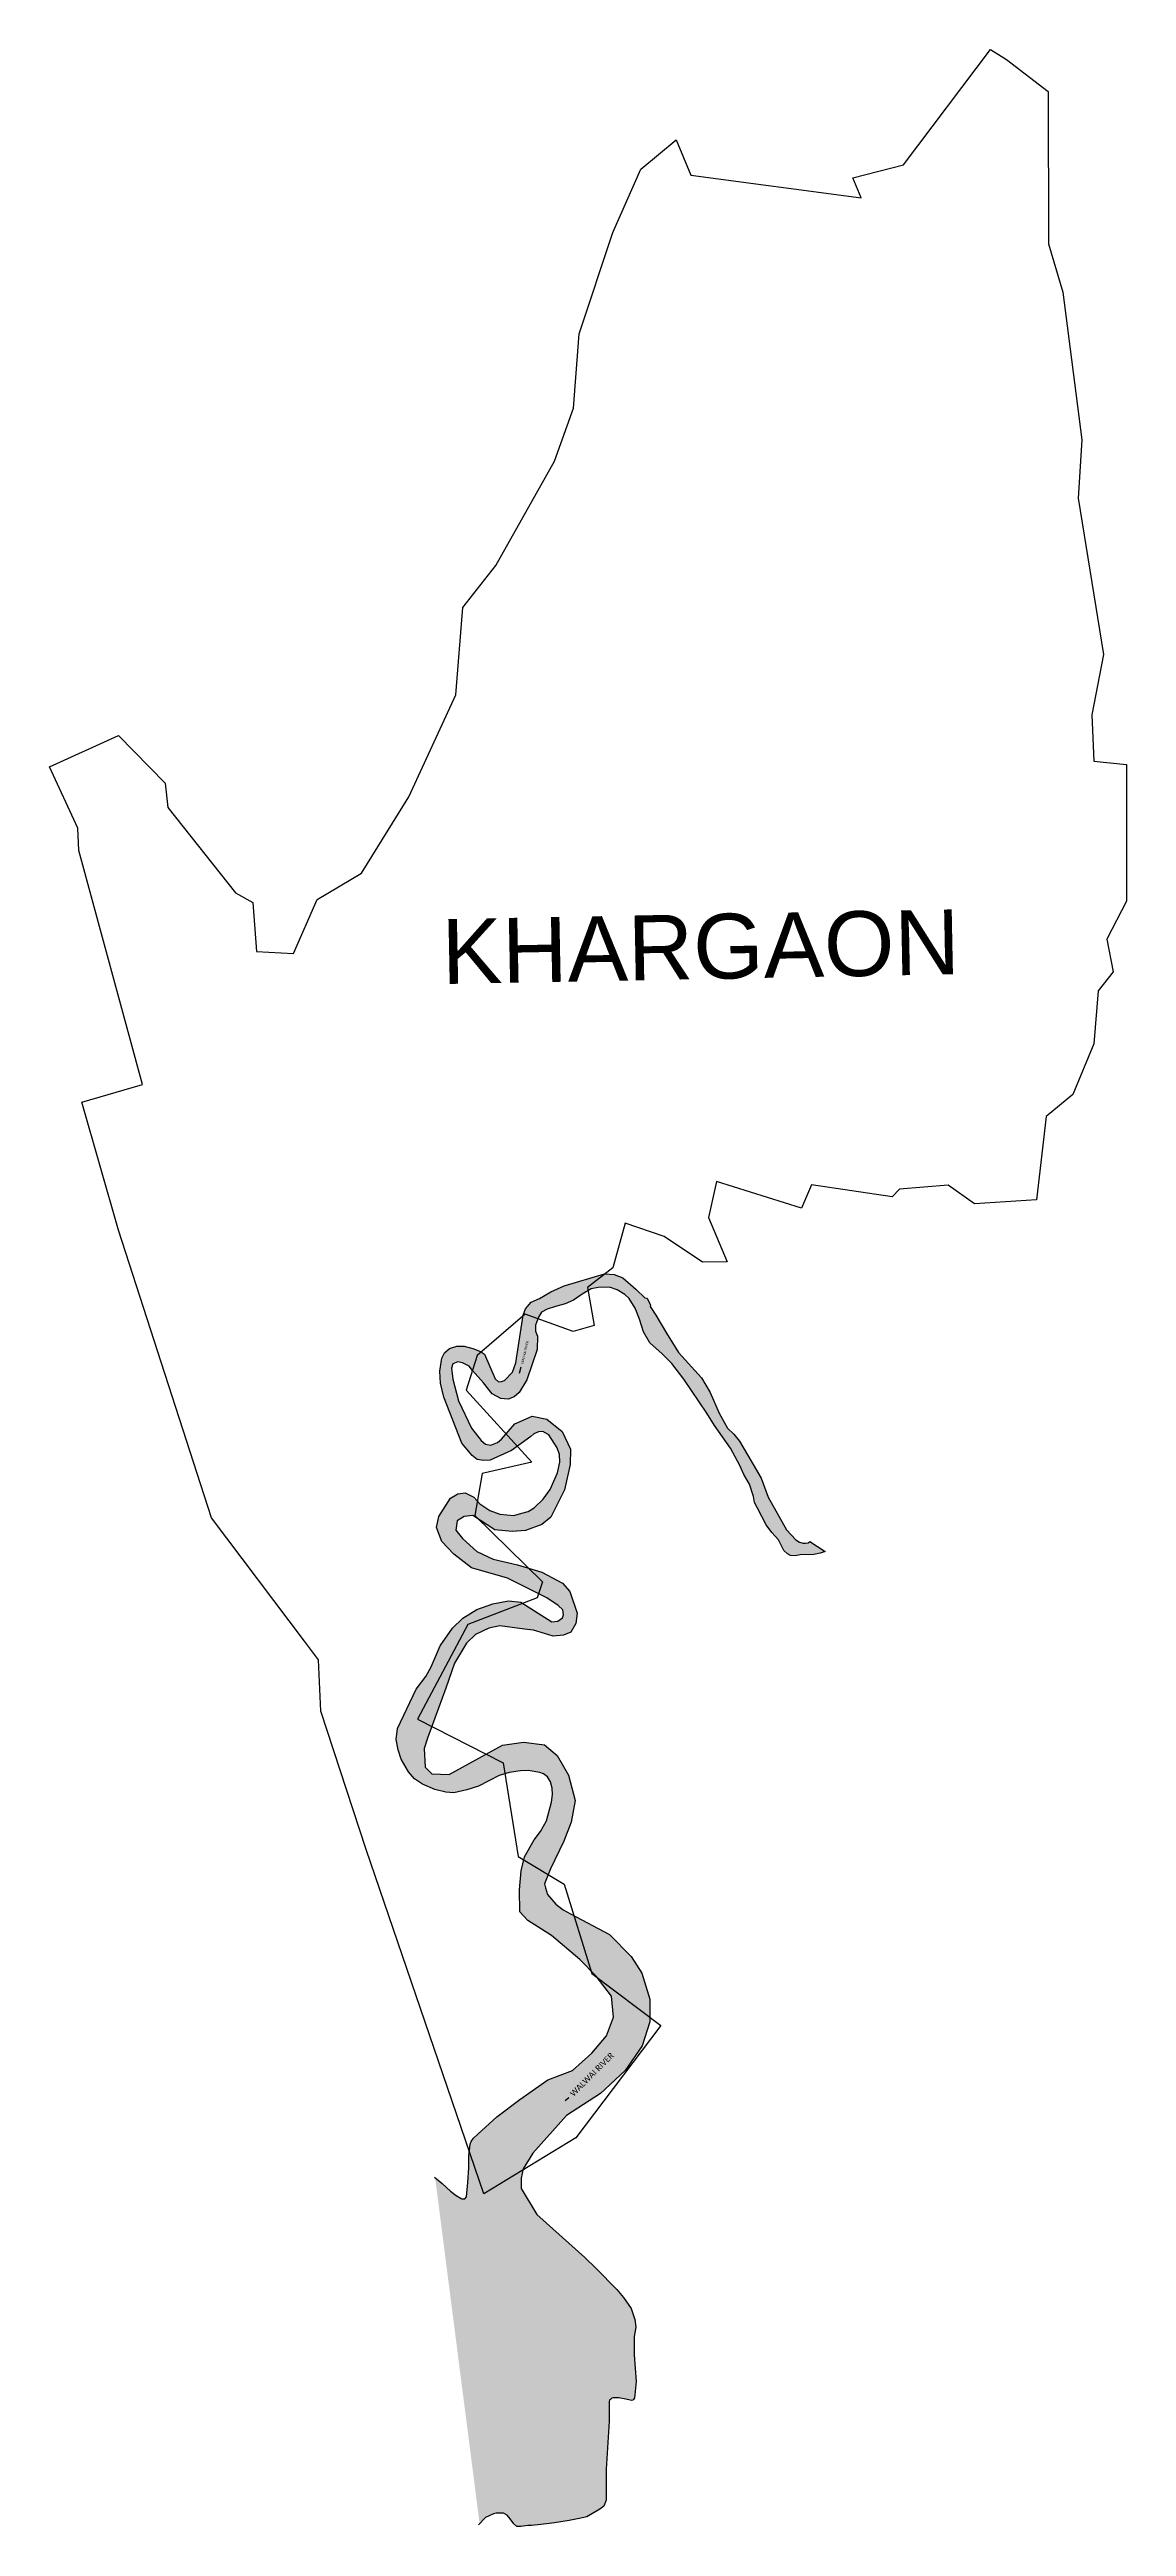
# Model space of a CAD drawing. Header units: metres. Extents: x 287585 to 289392, y 1999166 to 2003319.
import ezdxf

# ---------------------------------------------------------------- set-up
doc = ezdxf.new("R2010")
doc.units = ezdxf.units.M
doc.header["$MEASUREMENT"] = 0
for name, color, linetype in [('ARROW', 7, 'Continuous'), ('RIVER', 4, 'Continuous'), ('RIVER TEXT', 7, 'Continuous'), ('village', 3, 'Continuous'), ('VILLAGE NAME', 250, 'Continuous')]:
    doc.layers.add(name, color=color, linetype=linetype)
doc.styles.get("Standard").update_dxf_attribs({"font": 'simplex.shx'})
doc.dimstyles.get("Standard").update_dxf_attribs({"dimtxt": 0.18, "dimasz": 0.18, "dimexe": 0.18, "dimexo": 0.0625, "dimgap": 0.09, "dimtad": 0, "dimtih": 1, "dimtoh": 1, "dimdec": 4, "dimzin": 0, "dimdsep": 46, "dimtxsty": 'Standard', "dimcen": 0.09, "dimadec": 0, "dimazin": 0, "dimtfac": 1, "dimtdec": 4, "dimtofl": 0, "dimtmove": 0, "dimatfit": 3, "dimfxl": 1, "dimtolj": 1, "dimtzin": 0, "dimarcsym": 0})

msp = doc.modelspace()

# ---------------------------------------------------------------- hatches: boundary and pattern name
at = {"layer": 'RIVER'}
h = msp.add_hatch(dxfattribs=at)
h.set_pattern_fill('DASH', color=256, scale=100)
h.paths.add_polyline_path([(288560.8, 1999531.2), (288547.8, 1999549.4), (288536.8, 1999563.1), (288501.9, 1999598.4), (288483, 1999617), (288402.4, 1999689.1), (288376.1, 1999732.2), (288376.1, 1999749.5), (288379.4, 1999765.6), (288395.8, 1999791.6), (288452.4, 1999855.1), (288509.4, 1999891.9), (288550.4, 1999930.5), (288579, 1999971.8), (288592.1, 2000012.1), (288592.1, 2000050), (288578.6, 2000093.7), (288560.8, 2000121.3), (288524.3, 2000158.2), (288459, 2000193.1), (288446.5, 2000199.4), (288434.1, 2000209), (288420.1, 2000225.5), (288417.1, 2000236.3), (288415.4, 2000243.2), (288425.3, 2000268.2), (288447.6, 2000314.6), (288459.9, 2000346.4), (288466.6, 2000382.9), (288455.8, 2000425.5), (288436.8, 2000458.3), (288415.3, 2000476.3), (288380, 2000480.7), (288345, 2000475.8), (288255.3, 2000426.7), (288226.3, 2000427.9), (288215.1, 2000439.1), (288213.2, 2000470.4), (288219.1, 2000487.5), (288249.6, 2000571.6), (288264, 2000613.5), (288284.3, 2000646.9), (288299.7, 2000661.4), (288322.1, 2000671.9), (288340.5, 2000676), (288381.9, 2000670.4), (288396.8, 2000668.4), (288415.2, 2000663.2), (288429.6, 2000658.5), (288447, 2000660.2), (288459.4, 2000665.1), (288467.6, 2000679.6), (288470.3, 2000697.3), (288457.9, 2000733.2), (288445.5, 2000747.4), (288411, 2000765.7), (288369.8, 2000777.9), (288329, 2000787.6), (288301.7, 2000800.5), (288277.6, 2000822.4), (288266.7, 2000836.5), (288268.7, 2000851.9), (288280.6, 2000859.4), (288295.1, 2000860.6), (288332, 2000836.9), (288361.1, 2000834.2), (288383.5, 2000835.9), (288410.6, 2000845.9), (288425.9, 2000858.2), (288449, 2000904.1), (288458.4, 2000946.3), (288459, 2000972), (288445, 2001001.5), (288419.4, 2001022.6), (288394.8, 2001027.5), (288365.3, 2001014.6), (288342.9, 2000989.1), (288336.6, 2000983.2), (288325, 2000978.6), (288316.4, 2000980.6), (288308.8, 2000986.4), (288293, 2001007.3), (288270.9, 2001052.9), (288261.2, 2001089.4), (288259.5, 2001108), (288261.7, 2001115.4), (288270, 2001118.5), (288277.6, 2001116.6), (288288.9, 2001111.2), (288294.6, 2001103.8), (288313.2, 2001083.3), (288327.5, 2001065.1), (288342, 2001057.1), (288354.2, 2001056), (288364.2, 2001059.8), (288372.5, 2001067.3), (288385.5, 2001088.6), (288403.1, 2001139.4), (288403.5, 2001161.3), (288400.2, 2001169.7), (288400, 2001180.2), (288405.2, 2001193.6), (288410.5, 2001201.9), (288419.5, 2001207), (288433.7, 2001211.5), (288449.8, 2001215.8), (288463.8, 2001222.1), (288478.5, 2001231.9), (288493.3, 2001240.7), (288505.3, 2001243.2), (288524.4, 2001243.6), (288537.1, 2001239.1), (288550.1, 2001231.5), (288557.2, 2001224.7), (288567.6, 2001208.3), (288574.6, 2001190.1), (288581.3, 2001169), (288592, 2001150.4), (288612.8, 2001132), (288629.1, 2001115.6), (288649.1, 2001089.3), (288687.8, 2001032.3), (288700.5, 2001011.9), (288727.3, 2000973.6), (288742.9, 2000944.8), (288749.9, 2000929.5), (288759.4, 2000913.5), (288765.8, 2000892.5), (288767.8, 2000882.4), (288772.8, 2000873.1), (288787.2, 2000845.1), (288796.9, 2000832.6), (288807.9, 2000819.9), (288816.9, 2000801.9), (288822.8, 2000796.6), (288828.3, 2000793.8), (288835.6, 2000793.5), (288844.1, 2000794.8), (288867.1, 2000795.7), (288877.9, 2000797.8), (288886.4, 2000800.6), (288860.7, 2000817.4), (288857.5, 2000814.9), (288853.4, 2000814.2), (288849.5, 2000814.6), (288843.1, 2000816.4), (288837, 2000820.1), (288821.5, 2000836.8), (288790.7, 2000891.5), (288778.8, 2000923.6), (288742.3, 2000985.5), (288732.8, 2000997.3), (288722.5, 2001007.4), (288708.4, 2001032.5), (288693, 2001067.1), (288678.8, 2001091.7), (288640.3, 2001134), (288620.2, 2001166.5), (288602.2, 2001196.9), (288592.4, 2001211.3), (288593.1, 2001213.7), (288587.8, 2001225), (288583.9, 2001225.9), (288568.8, 2001240.6), (288546.9, 2001259.2), (288532.4, 2001265.2), (288515.9, 2001266.2), (288448.1, 2001246.2), (288426, 2001236), (288407.1, 2001224.8), (288392.7, 2001218.5), (288383.5, 2001207.1), (288379.4, 2001196.6), (288367, 2001116.8), (288361.7, 2001101.1), (288348.4, 2001087.4), (288343.1, 2001085.5), (288338.3, 2001084.9), (288332.4, 2001089.8), (288314.7, 2001131.1), (288308, 2001135.7), (288295.1, 2001140.9), (288280.6, 2001144.9), (288268.1, 2001144.6), (288256, 2001140.7), (288247.7, 2001133.7), (288243.2, 2001124.4), (288239.8, 2001102.6), (288240.5, 2001082.9), (288246.6, 2001059.5), (288276.6, 2000982.2), (288285, 2000972), (288294, 2000961.4), (288302.5, 2000954.6), (288313.4, 2000953.2), (288324.3, 2000953.7), (288359.7, 2000970), (288392.5, 2000993.4), (288397.3, 2000997.7), (288405.2, 2001001.4), (288412.2, 2001001.9), (288422.5, 2000996.3), (288436.3, 2000974.5), (288440.6, 2000963), (288441.1, 2000950.1), (288437.2, 2000932.5), (288424.7, 2000904.4), (288412.9, 2000888.5), (288397.7, 2000873.6), (288387.7, 2000867.5), (288377.2, 2000864.8), (288363.8, 2000861.1), (288340.2, 2000863.1), (288323.7, 2000869.1), (288306.5, 2000880.3), (288296.8, 2000891.6), (288282.1, 2000898.7), (288270, 2000897.4), (288257.6, 2000889.9), (288237.7, 2000859.1), (288233.8, 2000840.7), (288242.8, 2000817.2), (288262.9, 2000796.3), (288292.7, 2000773.2), (288353.1, 2000756), (288419.2, 2000722.8), (288438.1, 2000710.1), (288445.9, 2000702.8), (288446.9, 2000694.5), (288445.3, 2000689.3), (288437.5, 2000683.6), (288427.6, 2000682.5), (288375.6, 2000715.4), (288354.8, 2000717.8), (288328.4, 2000712.5), (288301.5, 2000703.2), (288278.5, 2000688.8), (288260.8, 2000672.1), (288240.2, 2000642.6), (288225, 2000607.3), (288216.1, 2000590.9), (288199.9, 2000569.5), (288168.6, 2000503.9), (288166.2, 2000485.5), (288169.5, 2000467.8), (288175, 2000452.3), (288187.3, 2000431), (288196.9, 2000419.2), (288210.3, 2000410.3), (288231.3, 2000401.7), (288249.8, 2000396.9), (288263.3, 2000396), (288285.1, 2000400.7), (288304.6, 2000407), (288339.4, 2000424.7), (288356.2, 2000430.1), (288374.9, 2000432.5), (288387.6, 2000433.3), (288407.4, 2000429.9), (288413.5, 2000427.5), (288420.1, 2000422.6), (288425.5, 2000414.2), (288428.3, 2000403.9), (288428.6, 2000393.1), (288427, 2000380.4), (288418.7, 2000348.8), (288408.3, 2000330.8), (288397.9, 2000317.1), (288381.5, 2000288.7), (288376.3, 2000264.8), (288373.1, 2000233.3), (288373.8, 2000196.4), (288387.2, 2000181.9), (288427.1, 2000156.5), (288474.3, 2000116.5), (288502.2, 2000088.7), (288527.6, 2000054.8), (288531.2, 2000019.8), (288519.1, 1999988.3), (288494.9, 1999959.3), (288462.2, 1999930.2), (288421, 1999914.5), (288373.8, 1999881.8), (288335.1, 1999852.8), (288303.4, 1999823.8), (288296, 1999817.1), (288292.4, 1999811.4), (288290.8, 1999806.5), (288288.4, 1999787.2), (288288.4, 1999767.2), (288286.5, 1999742.3), (288284.5, 1999718.5), (288281.7, 1999714.9), (288276.4, 1999714.9), (288267.1, 1999720.5), (288257.8, 1999727.7), (288243.5, 1999741), (288231.7, 1999750.9), (288306, 1999173.4), (288305.3, 1999169.4), (288316.5, 1999180.6), (288322.7, 1999183.8), (288329.9, 1999187.1), (288333.9, 1999188.1), (288337.6, 1999188.1), (288346.6, 1999188.1), (288352.8, 1999184.9), (288357.9, 1999178.5), (288363.7, 1999170.4), (288369.1, 1999165.8), (288375.4, 1999165.8), (288387.1, 1999167.1), (288393.6, 1999167.1), (288409.2, 1999169.2), (288423, 1999170.8), (288431.8, 1999171.8), (288456.4, 1999175.7), (288473.5, 1999178.9), (288486.4, 1999181.8), (288508.2, 1999194.7), (288514.9, 1999199.9), (288518.5, 1999209.6), (288518.5, 1999261.9), (288523.5, 1999342.2), (288523.5, 1999375.1), (288524.4, 1999377.3), (288526.2, 1999378.9), (288528.5, 1999380.6), (288530.6, 1999381.5), (288533.4, 1999381.5), (288540.2, 1999381.5), (288551.8, 1999379.3), (288558.9, 1999377.8), (288561.5, 1999377.2), (288563.5, 1999377.8), (288564.7, 1999378.7), (288566.1, 1999381.3), (288566.7, 1999386.6), (288569.3, 1999408.8), (288566, 1999453.5), (288566, 1999484.1), (288567.8, 1999496.3), (288568.7, 1999500.6), (288567.1, 1999513)])
h.paths.add_polyline_path([(288382.1, 2001113.1), (288391.6, 2001153.3), (288382.1, 2001155.5), (288372.7, 2001115.3)], flags=24)
h.paths.add_polyline_path([(288466.6, 1999879), (288539.5, 1999951.9), (288522.4, 1999969.1), (288449.5, 1999896.2)], flags=24)

# ---------------------------------------------------------------- linework, layer by layer
msp.add_lwpolyline([(288230.9, 1999751.6), (288243.5, 1999741), (288257.8, 1999727.7), (288267.1, 1999720.5), (288276.4, 1999714.9), (288281.7, 1999714.9), (288284.5, 1999718.5), (288286.5, 1999742.3), (288288.4, 1999767.2), (288288.4, 1999787.2), (288290.8, 1999806.5), (288292.4, 1999811.4), (288296, 1999817.1), (288303.4, 1999823.8), (288335.1, 1999852.8), (288373.8, 1999881.8), (288421, 1999914.5), (288462.2, 1999930.2), (288494.9, 1999959.3), (288519.1, 1999988.3), (288531.2, 2000019.8), (288527.6, 2000054.8), (288502.2, 2000088.7), (288474.3, 2000116.5), (288427.1, 2000156.5), (288387.2, 2000181.9), (288373.8, 2000196.4), (288373.1, 2000233.3), (288376.3, 2000264.8), (288381.5, 2000288.7), (288397.9, 2000317.1), (288408.3, 2000330.8), (288418.7, 2000348.8), (288427, 2000380.4), (288428.6, 2000393.1), (288428.3, 2000403.9), (288425.5, 2000414.2), (288420.1, 2000422.6), (288413.5, 2000427.5), (288407.4, 2000429.9), (288387.6, 2000433.3), (288374.9, 2000432.5), (288356.2, 2000430.1), (288339.4, 2000424.7), (288304.6, 2000407), (288285.1, 2000400.7), (288263.3, 2000396), (288249.8, 2000396.9), (288231.3, 2000401.7), (288210.3, 2000410.3), (288196.9, 2000419.2), (288187.3, 2000431), (288175, 2000452.3), (288169.5, 2000467.8), (288166.2, 2000485.5), (288168.6, 2000503.9), (288199.9, 2000569.5), (288216.1, 2000590.9), (288225, 2000607.3), (288240.2, 2000642.6), (288260.8, 2000672.1), (288278.5, 2000688.8), (288301.5, 2000703.2), (288328.4, 2000712.5), (288354.8, 2000717.8), (288375.6, 2000715.4), (288427.6, 2000682.5), (288437.5, 2000683.6), (288445.3, 2000689.3), (288446.9, 2000694.5), (288445.9, 2000702.8), (288438.1, 2000710.1), (288419.2, 2000722.8), (288353.1, 2000756), (288292.7, 2000773.2), (288262.9, 2000796.3), (288242.8, 2000817.2), (288233.8, 2000840.7), (288237.7, 2000859.1), (288257.6, 2000889.9), (288270, 2000897.4), (288282.1, 2000898.7), (288296.8, 2000891.6), (288306.5, 2000880.3), (288323.7, 2000869.1), (288340.2, 2000863.1), (288363.8, 2000861.1), (288377.2, 2000864.8), (288387.7, 2000867.5), (288397.7, 2000873.6), (288412.9, 2000888.5), (288424.7, 2000904.4), (288437.2, 2000932.5), (288441.1, 2000950.1), (288440.6, 2000963), (288436.3, 2000974.5), (288422.5, 2000996.3), (288412.2, 2001001.9), (288405.2, 2001001.4), (288397.3, 2000997.7), (288392.5, 2000993.4), (288359.7, 2000970), (288324.3, 2000953.7), (288313.4, 2000953.2), (288302.5, 2000954.6), (288294, 2000961.4), (288285, 2000972), (288276.6, 2000982.2), (288246.6, 2001059.5), (288240.5, 2001082.9), (288239.8, 2001102.6), (288243.2, 2001124.4), (288247.7, 2001133.7), (288256, 2001140.7), (288268.1, 2001144.6), (288280.6, 2001144.9), (288295.1, 2001140.9), (288308, 2001135.7), (288314.7, 2001131.1), (288332.4, 2001089.8), (288338.3, 2001084.9), (288343.1, 2001085.5), (288348.4, 2001087.4), (288361.7, 2001101.1), (288367, 2001116.8), (288379.4, 2001196.6), (288383.5, 2001207.1), (288392.7, 2001218.5), (288407.1, 2001224.8), (288426, 2001236), (288448.1, 2001246.2), (288515.9, 2001266.2), (288532.4, 2001265.2), (288546.9, 2001259.2), (288568.8, 2001240.6), (288583.9, 2001225.9), (288587.8, 2001225), (288593.1, 2001213.7), (288592.4, 2001211.3), (288602.2, 2001196.9), (288620.2, 2001166.5), (288640.3, 2001134), (288678.8, 2001091.7), (288693, 2001067.1), (288708.4, 2001032.5), (288722.5, 2001007.4), (288732.8, 2000997.3), (288742.3, 2000985.5), (288778.8, 2000923.6), (288790.7, 2000891.5), (288821.5, 2000836.8), (288837, 2000820.1), (288843.1, 2000816.4), (288849.5, 2000814.6), (288853.4, 2000814.2), (288857.5, 2000814.9), (288860.7, 2000817.4), (288886.4, 2000800.6), (288877.9, 2000797.8), (288867.1, 2000795.7), (288844.1, 2000794.8), (288835.6, 2000793.5), (288828.3, 2000793.8), (288822.8, 2000796.6), (288816.9, 2000801.9), (288807.9, 2000819.9), (288796.9, 2000832.6), (288787.2, 2000845.1), (288772.8, 2000873.1), (288767.8, 2000882.4), (288765.8, 2000892.5), (288759.4, 2000913.5), (288749.9, 2000929.5), (288742.9, 2000944.8), (288727.3, 2000973.6), (288700.5, 2001011.9), (288687.8, 2001032.3), (288649.1, 2001089.3), (288629.1, 2001115.6), (288612.8, 2001132), (288592, 2001150.4), (288581.3, 2001169), (288574.6, 2001190.1), (288567.6, 2001208.3), (288557.2, 2001224.7), (288550.1, 2001231.5), (288537.1, 2001239.1), (288524.4, 2001243.6), (288505.3, 2001243.2), (288493.3, 2001240.7), (288478.5, 2001231.9), (288463.8, 2001222.1), (288449.8, 2001215.8), (288433.7, 2001211.5), (288419.5, 2001207), (288410.5, 2001201.9), (288405.2, 2001193.6), (288400, 2001180.2), (288400.2, 2001169.7), (288403.5, 2001161.3), (288403.1, 2001139.4), (288385.5, 2001088.6), (288372.5, 2001067.3), (288364.2, 2001059.8), (288354.2, 2001056), (288342, 2001057.1), (288327.5, 2001065.1), (288313.2, 2001083.3), (288294.6, 2001103.8), (288288.9, 2001111.2), (288277.6, 2001116.6), (288270, 2001118.5), (288261.7, 2001115.4), (288259.5, 2001108), (288261.2, 2001089.4), (288270.9, 2001052.9), (288293, 2001007.3), (288308.8, 2000986.4), (288316.4, 2000980.6), (288325, 2000978.6), (288336.6, 2000983.2), (288342.9, 2000989.1), (288365.3, 2001014.6), (288394.8, 2001027.5), (288419.4, 2001022.6), (288445, 2001001.5), (288459, 2000972), (288458.4, 2000946.3), (288449, 2000904.1), (288425.9, 2000858.2), (288410.6, 2000845.9), (288383.5, 2000835.9), (288361.1, 2000834.2), (288332, 2000836.9), (288295.1, 2000860.6), (288280.6, 2000859.4), (288268.7, 2000851.9), (288266.7, 2000836.5), (288277.6, 2000822.4), (288301.7, 2000800.5), (288329, 2000787.6), (288369.8, 2000777.9), (288411, 2000765.7), (288445.5, 2000747.4), (288457.9, 2000733.2), (288470.3, 2000697.3), (288467.6, 2000679.6), (288459.4, 2000665.1), (288447, 2000660.2), (288429.6, 2000658.5), (288415.2, 2000663.2), (288396.8, 2000668.4), (288381.9, 2000670.4), (288340.5, 2000676), (288322.1, 2000671.9), (288299.7, 2000661.4), (288284.3, 2000646.9), (288264, 2000613.5), (288249.6, 2000571.6), (288219.1, 2000487.5), (288213.2, 2000470.4), (288215.1, 2000439.1), (288226.3, 2000427.9), (288255.3, 2000426.7), (288345, 2000475.8), (288380, 2000480.7), (288415.3, 2000476.3), (288436.8, 2000458.3), (288455.8, 2000425.5), (288466.6, 2000382.9), (288459.9, 2000346.4), (288447.6, 2000314.6), (288425.3, 2000268.2), (288415.4, 2000243.2), (288417.1, 2000236.3), (288420.1, 2000225.5), (288434.1, 2000209), (288446.5, 2000199.4), (288459, 2000193.1), (288524.3, 2000158.2), (288560.8, 2000121.3), (288578.6, 2000093.7), (288592.1, 2000050), (288592.1, 2000012.1), (288579, 1999971.8), (288550.4, 1999930.5), (288509.4, 1999891.9), (288452.4, 1999855.1), (288395.8, 1999791.6), (288379.4, 1999765.6), (288376.1, 1999749.5), (288376.1, 1999732.2), (288402.4, 1999689.1), (288483, 1999617), (288501.9, 1999598.4), (288536.8, 1999563.1), (288547.8, 1999549.4), (288560.8, 1999531.2), (288567.1, 1999513), (288568.7, 1999500.6), (288567.8, 1999496.3), (288566, 1999484.1), (288566, 1999453.5), (288569.3, 1999408.8), (288566.7, 1999386.6), (288566.1, 1999381.3), (288564.7, 1999378.7), (288563.5, 1999377.8), (288561.5, 1999377.2), (288558.9, 1999377.8), (288551.8, 1999379.3), (288540.2, 1999381.5), (288533.4, 1999381.5), (288530.6, 1999381.5), (288528.5, 1999380.6), (288526.2, 1999378.9), (288524.4, 1999377.3), (288523.5, 1999375.1), (288523.5, 1999342.2), (288518.5, 1999261.9), (288518.5, 1999209.6), (288514.9, 1999199.9), (288508.2, 1999194.7), (288486.4, 1999181.8), (288473.5, 1999178.9), (288456.4, 1999175.7), (288431.8, 1999171.8), (288423, 1999170.8), (288409.2, 1999169.2), (288393.6, 1999167.1), (288387.1, 1999167.1), (288375.4, 1999165.8), (288369.1, 1999165.8), (288363.7, 1999170.4), (288357.9, 1999178.5), (288352.8, 1999184.9), (288346.6, 1999188.1), (288337.6, 1999188.1), (288333.9, 1999188.1), (288329.9, 1999187.1), (288322.7, 1999183.8), (288316.5, 1999180.6), (288304.5, 1999168.6)], dxfattribs=at)
at = {"layer": 'village', "color": 3, "true_color": 0x00ff00}
msp.add_polyline3d([(289337.2, 2002125.6, 0), (289391.8, 2002120.1, 0), (289391.6, 2001890.9, 0), (289358.7, 2001827.1, 0), (289369.6, 2001772.3, 0), (289344.5, 2001740.8, 0), (289337.2, 2001651.5, 0), (289301.8, 2001566.7, 0), (289257.2, 2001529.8, 0), (289240.9, 2001390.1, 0), (289136.6, 2001383.2, 0), (289092.4, 2001414.8, 0), (289010.9, 2001407.9, 0), (288998.5, 2001395.3, 0), (288863.2, 2001415.3, 0), (288846.4, 2001376.1, 0), (288703.9, 2001420.6, 0), (288690.2, 2001360.4, 0), (288722, 2001286.3, 0), (288680.3, 2001285.9, 0), (288615.8, 2001328.9, 0), (288550.4, 2001351, 0), (288530.1, 2001276.1, 0), (288487.6, 2001243.1, 0), (288498.5, 2001179.3, 0), (288463.6, 2001169.6, 0), (288382.8, 2001198.5, 0), (288302.5, 2001129.2, 0), (288283.6, 2001070.8, 0), (288394, 2000950.3, 0), (288310.9, 2000931, 0), (288298.3, 2000860.8, 0), (288412, 2000749.9, 0), (288403, 2000722.8, 0), (288286.9, 2000677.9, 0), (288202, 2000519.3, 0), (288346.2, 2000446, 0), (288370.9, 2000289.3, 0), (288448.2, 2000242.5, 0), (288494.5, 2000093.2, 0), (288610.3, 2000005.7, 0), (288467.6, 1999817.3, 0), (288313.6, 1999723.5, 0), (288115.9, 2000301, 0), (288039.8, 2000532.8, 0), (288035.9, 2000618.9, 0), (288012.4, 2000650.1, 0), (287856.3, 2000856.8, 0), (287700.6, 2001339.2, 0), (287639, 2001553.8, 0), (287740.7, 2001583.6, 0), (287634, 2001975.8, 0), (287632.3, 2002013.4, 0), (287584.7, 2002116.2, 0), (287700.3, 2002168.9, 0), (287778.9, 2002089, 0), (287783.3, 2002047.8, 0), (287896.9, 2001904.7, 0), (287925.7, 2001888.7, 0), (287932.1, 2001806.4, 0), (287994.4, 2001802.9, 0), (288033.8, 2001893.5, 0), (288108, 2001938.1, 0), (288187.4, 2002065.8, 0), (288266.7, 2002236.6, 0), (288278, 2002383.2, 0), (288333.5, 2002453.5, 0), (288432.1, 2002628.8, 0), (288464.2, 2002717.4, 0), (288473.7, 2002842.2, 0), (288530.1, 2003011.8, 0), (288576.7, 2003118.2, 0), (288636.1, 2003167.5, 0), (288660.7, 2003108.3, 0), (288946.4, 2003070.1, 0), (288932.6, 2003103.9, 0), (289017.8, 2003125.5, 0), (289163.7, 2003318.9, 0), (289190.2, 2003302.3, 0), (289260.3, 2003248.4, 0), (289260.7, 2002993, 0), (289285, 2002912, 0), (289316.7, 2002664.5, 0), (289310.7, 2002566.6, 0), (289353.4, 2002304.5, 0), (289333.4, 2002203.3, 0)], close=True, dxfattribs=at)

# ---------------------------------------------------------------- texts
at = {"layer": 'RIVER TEXT', "attachment_point": 1}
for width, insert, char_height, rotation in [(56.426, (288373.8, 2001107.2), 4, 76.7527), (115.025, (288450.5, 1999886.6), 10, 44.9948)]:
    msp.add_mtext_dynamic_manual_height_columns('\\pxqc;{\\fCalibri|b0|i0|c0|p34;WALWAI RIVER}', width=width, gutter_width=1, heights=[0], dxfattribs=dict(at, insert=insert, char_height=char_height, rotation=rotation))
at = {"layer": 'VILLAGE NAME', "insert": (288241.7, 2001860.6), "char_height": 108.748, "attachment_point": 1, "rotation": 1.1028}
msp.add_mtext_dynamic_manual_height_columns('{\\fArial|b0|i0|c0|p34;KHARGAON}', width=726.929, gutter_width=543.7, heights=[0], dxfattribs=at)

# ---------------------------------------------------------------- leaders
at = {"layer": 'ARROW'}
for points in [[(288373.6, 2001099.6), (288376.2, 2001110)], [(288450, 1999880.2), (288456.1, 1999885.2)]]:
    msp.add_leader(points, dimstyle='Standard', override={"dimasz": 3, "dimgap": 0.09, "dimtad": 0}, dxfattribs=at)

doc.saveas('drawing.dxf')
